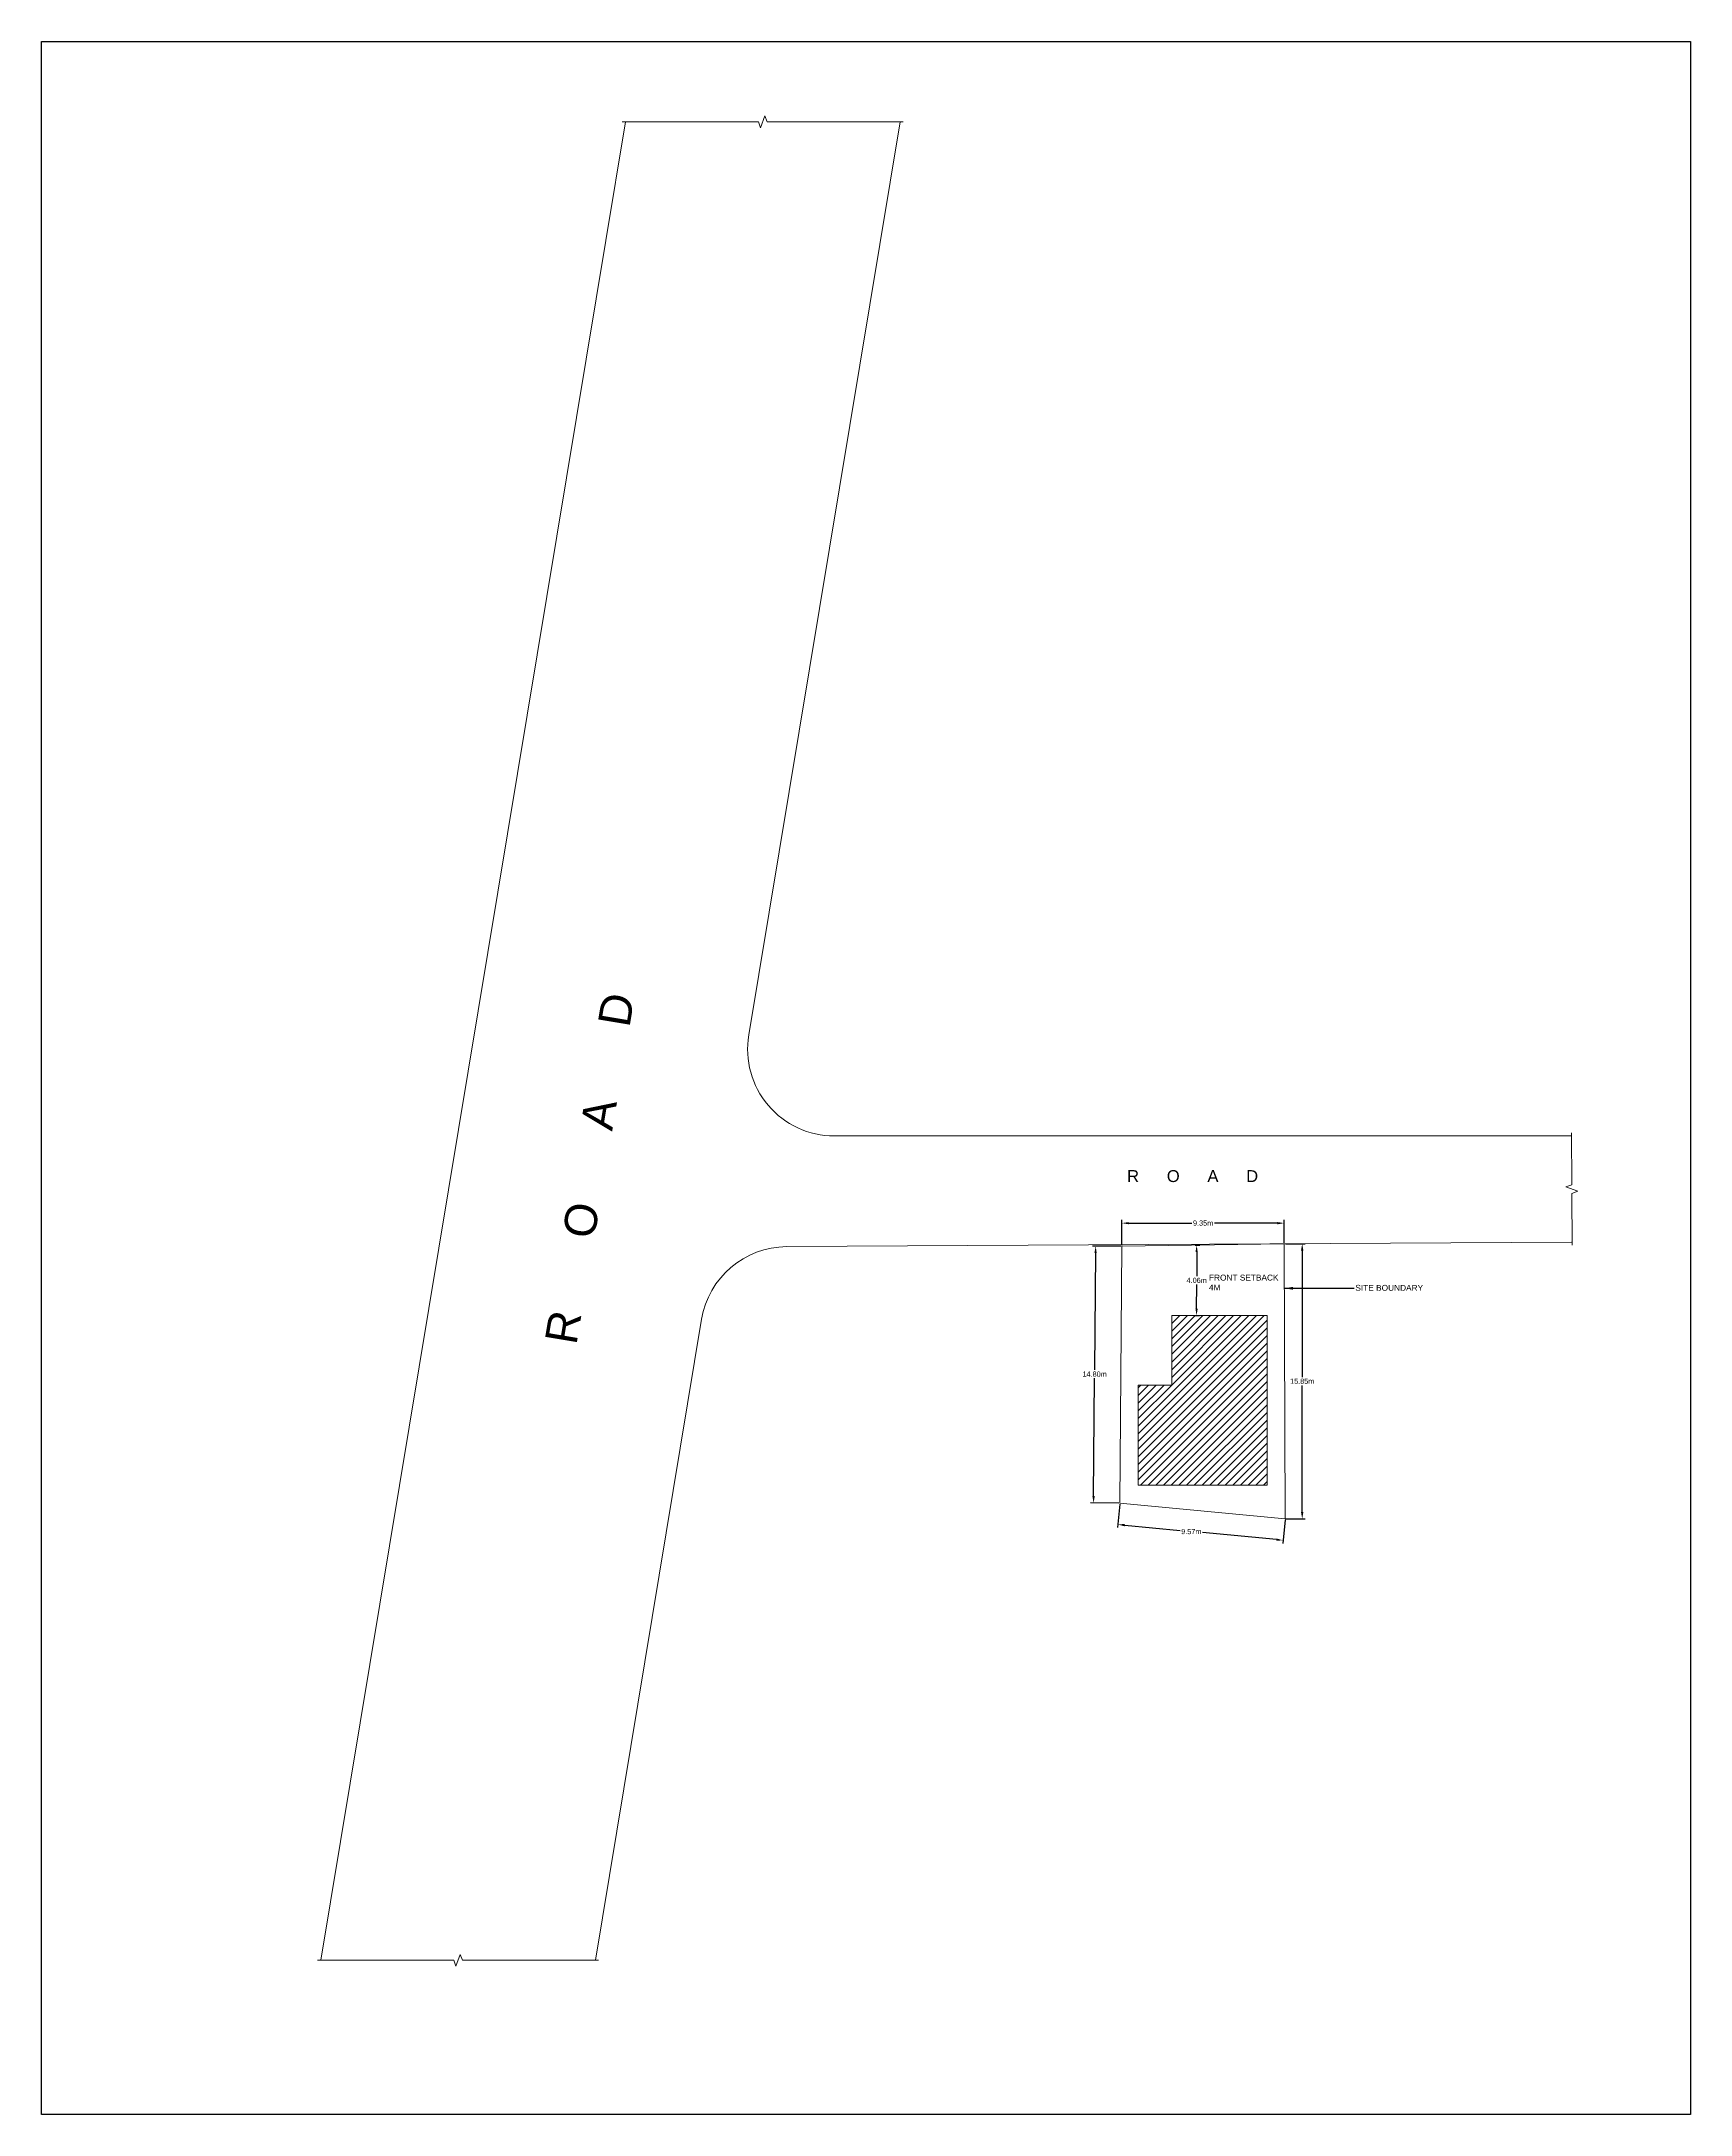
# Model space of a CAD drawing. Header units: metres. Extents: x 128 to 223, y 142 to 261.
import ezdxf

# ---------------------------------------------------------------- set-up
doc = ezdxf.new("R2010")
doc.units = ezdxf.units.M
doc.header["$MEASUREMENT"] = 0
for name, color, linetype, lineweight in [('1. SITE BOUNDARY', 1, 'Continuous', 15), ('3.DIMENSINS', 4, 'Continuous', 5), ('4.MARK', 9, 'Continuous', 5), ('5.CONSTRUCTED AREA', 5, 'Continuous', 5), ('6.TEXT', 2, 'Continuous', 5), ('7.BREAKLINE', 2, 'Continuous', 5), ('8.HATCH', 254, 'Continuous', 0)]:
    doc.layers.add(name, color=color, linetype=linetype, lineweight=lineweight)
doc.styles.get("Standard").update_dxf_attribs({"font": 'arial.ttf'})
doc.dimstyles.get("Standard").update_dxf_attribs({"dimtxt": 0.18, "dimasz": 0.18, "dimexe": 0.18, "dimexo": 0.0625, "dimgap": 0.09, "dimtad": 0, "dimtih": 1, "dimtoh": 1, "dimzin": 0, "dimdsep": 46, "dimtxsty": 'Standard', "dimcen": 0.09, "dimadec": 0, "dimazin": 0, "dimtfac": 1, "dimtofl": 0, "dimtmove": 0, "dimatfit": 3, "dimfxl": 1, "dimtolj": 1, "dimtzin": 0, "dimarcsym": 0})

# ---------------------------------------------------------------- blocks, each defined once
blk = doc.blocks.new('*D7')
at = {"layer": '3.DIMENSINS', "color": 0, "lineweight": -2, "transparency": 16777216}
for p, q in [((190.25, 191.9), (190.25, 193.35)), ((190.65, 193.17), (194.28, 193.17)), ((199.21, 193.17), (195.58, 193.17)), ((199.61, 192.04), (199.61, 193.35))]:
    blk.add_line(p, q, dxfattribs=at)
at = {"layer": '3.DIMENSINS', "color": 0, "transparency": 16777216}
for points in [[(190.65, 193.23), (190.65, 193.1), (190.25, 193.17)], [(199.21, 193.23), (199.21, 193.1), (199.61, 193.17)]]:
    blk.add_solid(points, dxfattribs=at)
at = {"layer": 'Defpoints', "color": 0, "transparency": 16777216}
for p in [(199.61, 193.17), (190.25, 191.84), (199.61, 191.98)]:
    blk.add_point(p, dxfattribs=at)
at = {"layer": '3.DIMENSINS', "color": 0, "transparency": 16777216, "insert": (194.93, 193.17), "char_height": 0.3, "attachment_point": 5}
blk.add_mtext('\\A1;9.35m', dxfattribs=at)
blk = doc.blocks.new('*D8')
at = {"layer": '3.DIMENSINS', "color": 0, "lineweight": -2, "transparency": 16777216}
for p, q in [((199.67, 191.98), (200.82, 191.98)), ((200.64, 191.58), (200.64, 184.3)), ((200.64, 176.53), (200.64, 183.81)), ((199.67, 176.13), (200.82, 176.13))]:
    blk.add_line(p, q, dxfattribs=at)
at = {"layer": '3.DIMENSINS', "color": 0, "transparency": 16777216}
for points in [[(200.57, 191.58), (200.71, 191.58), (200.64, 191.98)], [(200.57, 176.53), (200.71, 176.53), (200.64, 176.13)]]:
    blk.add_solid(points, dxfattribs=at)
at = {"layer": 'Defpoints', "color": 0, "transparency": 16777216}
for p in [(199.61, 191.98), (199.61, 176.13), (200.64, 176.13)]:
    blk.add_point(p, dxfattribs=at)
at = {"layer": '3.DIMENSINS', "color": 0, "transparency": 16777216, "insert": (200.64, 184.06), "char_height": 0.3, "attachment_point": 5}
blk.add_mtext('\\A1;15.85m', dxfattribs=at)
blk = doc.blocks.new('*D9')
at = {"layer": '3.DIMENSINS', "color": 0, "lineweight": -2, "transparency": 16777216}
for p, q in [((190.13, 176.98), (190, 175.63)), ((190.42, 175.77), (193.6, 175.47)), ((199.66, 176.07), (199.53, 174.72)), ((199.15, 174.94), (194.9, 175.34))]:
    blk.add_line(p, q, dxfattribs=at)
at = {"layer": '3.DIMENSINS', "color": 0, "transparency": 16777216}
for points in [[(190.42, 175.84), (190.41, 175.7), (190.02, 175.81)], [(199.15, 175), (199.14, 174.87), (199.54, 174.9)]]:
    blk.add_solid(points, dxfattribs=at)
at = {"layer": 'Defpoints', "color": 0, "transparency": 16777216}
for p in [(190.13, 177.04), (199.66, 176.13), (199.54, 174.9)]:
    blk.add_point(p, dxfattribs=at)
at = {"layer": '3.DIMENSINS', "color": 0, "transparency": 16777216, "insert": (194.25, 175.4), "char_height": 0.3, "attachment_point": 5}
blk.add_mtext('\\A1;9.57m', dxfattribs=at)
blk = doc.blocks.new('*D10')
at = {"layer": '3.DIMENSINS', "color": 0, "lineweight": -2, "transparency": 16777216}
for p, q in [((190.19, 191.84), (188.56, 191.85)), ((188.73, 191.45), (188.68, 184.72)), ((188.62, 177.45), (188.68, 184.23)), ((190.07, 177.04), (188.44, 177.05))]:
    blk.add_line(p, q, dxfattribs=at)
at = {"layer": '3.DIMENSINS', "color": 0, "transparency": 16777216}
for points in [[(188.67, 191.45), (188.8, 191.45), (188.74, 191.85)], [(188.55, 177.45), (188.69, 177.45), (188.62, 177.05)]]:
    blk.add_solid(points, dxfattribs=at)
at = {"layer": 'Defpoints', "color": 0, "transparency": 16777216}
for p in [(188.74, 191.85), (190.25, 191.84), (190.13, 177.04)]:
    blk.add_point(p, dxfattribs=at)
at = {"layer": '3.DIMENSINS', "color": 0, "transparency": 16777216, "insert": (188.68, 184.47), "char_height": 0.3, "attachment_point": 5}
blk.add_mtext('\\A1;14.80m', dxfattribs=at)
blk = doc.blocks.new('*D11')
at = {"layer": '3.DIMENSINS', "color": 0, "lineweight": -2, "transparency": 16777216}
for p, q in [((194.48, 191.9), (194.74, 191.9)), ((194.56, 191.5), (194.56, 190.12)), ((194.55, 188.24), (194.56, 189.63)), ((194.48, 187.84), (194.73, 187.84))]:
    blk.add_line(p, q, dxfattribs=at)
at = {"layer": '3.DIMENSINS', "color": 0, "transparency": 16777216}
for points in [[(194.49, 191.5), (194.62, 191.5), (194.56, 191.9)], [(194.49, 188.24), (194.62, 188.24), (194.55, 187.84)]]:
    blk.add_solid(points, dxfattribs=at)
at = {"layer": 'Defpoints', "color": 0, "transparency": 16777216}
for p in [(194.42, 191.9), (194.56, 191.9), (194.42, 187.84)]:
    blk.add_point(p, dxfattribs=at)
at = {"layer": '3.DIMENSINS', "color": 0, "transparency": 16777216, "insert": (194.56, 189.87), "char_height": 0.3, "attachment_point": 5}
blk.add_mtext('\\A1;4.06m', dxfattribs=at)

msp = doc.modelspace()

# ---------------------------------------------------------------- hatches: boundary and pattern name
at = {"layer": '8.HATCH'}
h = msp.add_hatch(dxfattribs=at)
h.set_pattern_fill('ANSI31', color=256, scale=2.5)
h.paths.add_polyline_path([(198.621, 187.841), (193.124, 187.841), (193.124, 183.841), (191.19, 183.83), (191.19, 178.073), (198.621, 178.073)])

# ---------------------------------------------------------------- linework, layer by layer
at = {"layer": '1. SITE BOUNDARY'}
for p, q in [((190.135, 177.041), (190.254, 191.84)), ((190.254, 191.84), (199.606, 191.981)), ((199.606, 191.981), (199.661, 176.131)), ((199.661, 176.131), (190.135, 177.041))]:
    msp.add_line(p, q, dxfattribs=at)
at = {"layer": '5.CONSTRUCTED AREA'}
for p, q in [((161.647, 256.616), (144.092, 150.702)), ((177.47, 256.616), (168.75, 204.007)), ((216.153, 198.19), (173.683, 198.19)), ((216.153, 192.078), (170.94, 191.814)), ((166.036, 187.632), (159.915, 150.702)), ((193.124, 187.841), (198.621, 187.841)), ((193.124, 187.841), (193.124, 183.841)), ((198.621, 187.841), (198.621, 178.073)), ((193.124, 183.841), (191.19, 183.83)), ((191.19, 183.83), (191.19, 178.073)), ((191.19, 178.073), (198.621, 178.073)), ((191.19, 178.073), (198.621, 178.073))]:
    msp.add_line(p, q, dxfattribs=at)
for centre, start, end in [((173.683, 203.19), 170.58911, 270), ((170.969, 186.814), 90.33379, 170.58911)]:
    msp.add_arc(centre, 5, start, end, dxfattribs=at)
at = {"layer": '7.BREAKLINE', "linetype": 'Continuous'}
for points in [[(161.467, 256.616), (169.308, 256.616), (169.433, 256.272), (169.683, 256.959), (169.808, 256.616), (177.65, 256.616)], [(216.152, 198.37), (216.17, 195.384), (215.827, 195.257), (216.515, 195.011), (216.173, 194.884), (216.19, 191.898)], [(143.912, 150.702), (151.754, 150.702), (151.879, 150.358), (152.129, 151.045), (152.254, 150.702), (160.095, 150.702)]]:
    msp.add_lwpolyline(points, dxfattribs=at)
at = {"layer": 'Defpoints'}
msp.add_lwpolyline([(127.998, 261.241), (223.016, 261.241), (223.016, 141.818), (127.998, 141.818)], close=True, dxfattribs=at)

# ---------------------------------------------------------------- texts
at = {"layer": '6.TEXT', "insert": (156.99, 186.411), "char_height": 1.8515, "attachment_point": 1, "rotation": 80.5152}
msp.add_mtext_dynamic_manual_height_columns('R      O      A      D', width=41.75092, gutter_width=9.257, heights=[0], dxfattribs=at)
at = {"layer": '6.TEXT', "attachment_point": 1}
for s, width, gutter_width, insert, char_height in [('R      O      A      D', 15.44916, 3.426, (190.551, 196.222), 0.68511), ('FRONT SETBACK\\P4M', 7.71273, 1.71, (195.267, 190.202), 0.34203), ('SITE BOUNDARY', 7.71273, 1.71, (203.704, 189.612), 0.34203)]:
    msp.add_mtext_dynamic_manual_height_columns(s, width=width, gutter_width=gutter_width, heights=[0], dxfattribs=dict(at, insert=insert, char_height=char_height))

# ---------------------------------------------------------------- dimensions: what is measured, and where the dimension line sits
at = {"layer": '3.DIMENSINS'}
dim = msp.add_linear_dim(base=(199.606, 193.168), p1=(190.254, 191.84), p2=(199.606, 191.981), dimstyle='Standard', override={"dimtxt": 0.3, "dimasz": 0.4, "dimpost": 'm'}, dxfattribs=at)
dim.commit()
dim.dimension.update_dxf_attribs({"geometry": '*D7', "text_midpoint": (194.93, 193.168), "dimtype": 160})
for base, p1, p2, angle, picture, middle, dimtype in [((188.737, 191.853), (190.135, 177.041), (190.254, 191.84), 89.53589, '*D10', (188.678, 184.475), 161), ((200.64, 176.131), (199.606, 191.981), (199.606, 176.131), 90, '*D8', (200.64, 184.056), 160), ((199.544, 174.899), (190.135, 177.041), (199.661, 176.131), 354.54758, '*D9', (194.249, 175.405), 161)]:
    dim = msp.add_linear_dim(base=base, p1=p1, p2=p2, angle=angle, dimstyle='Standard', override={"dimtxt": 0.3, "dimasz": 0.4, "dimpost": 'm'}, dxfattribs=at)
    dim.commit()
    dim.dimension.update_dxf_attribs({"geometry": picture, "text_midpoint": middle, "dimtype": dimtype})
dim = msp.add_aligned_dim(p1=(194.416, 187.841), p2=(194.416, 191.903), distance=-0.139, dimstyle='Standard', override={"dimtxt": 0.3, "dimasz": 0.4, "dimpost": 'm'}, dxfattribs=at)
dim.commit()
dim.dimension.update_dxf_attribs({"geometry": '*D11', "text_midpoint": (194.555, 189.872)})

# ---------------------------------------------------------------- leaders
at = {"layer": '4.MARK'}
msp.add_leader([(199.615, 189.415), (203.632, 189.415)], dimstyle='Standard', override={"dimasz": 0.5}, dxfattribs=at)

doc.saveas('drawing.dxf')
